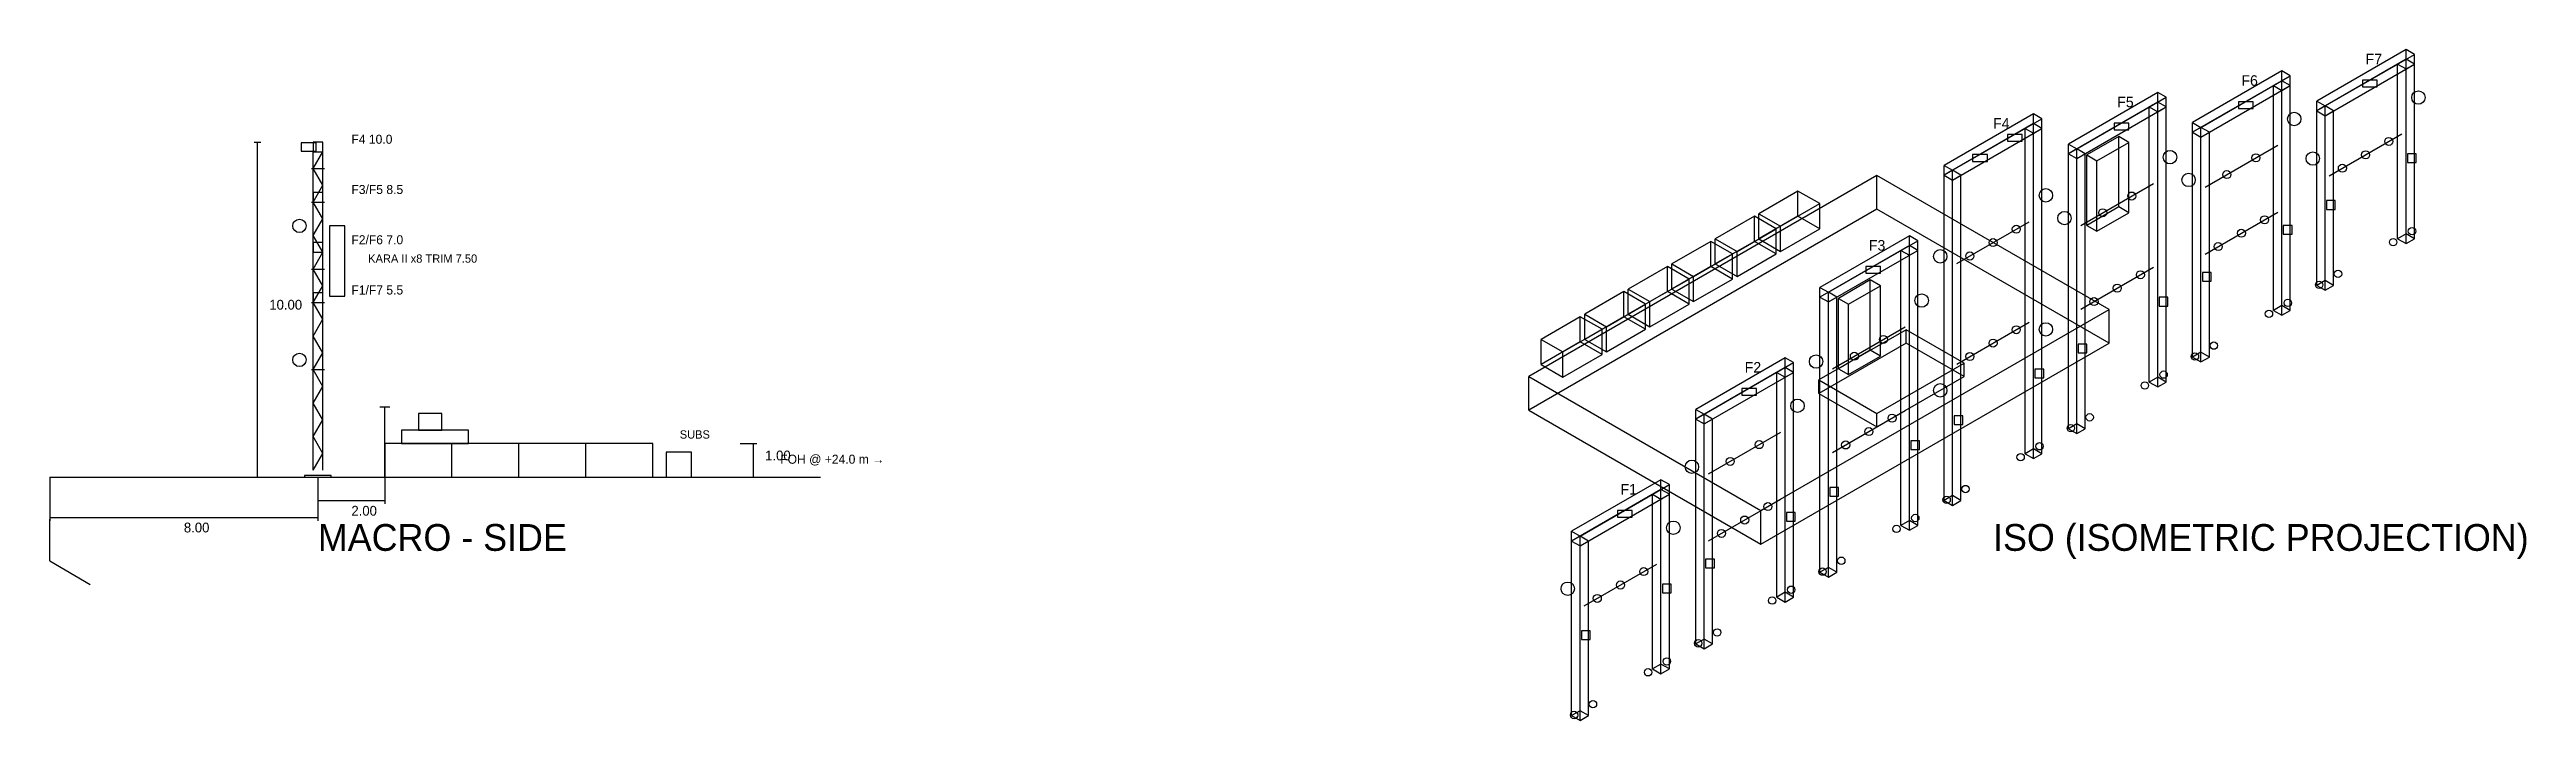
# Model space of a CAD drawing. Header units: metres. Extents: x -17 to 176, y -69 to 37.
# Drawn here: x 92 to 165.9, y -7.3 to 12.8 of the extents above; entities that cross this region are included whole.
import ezdxf

# ---------------------------------------------------------------- set-up
doc = ezdxf.new("R2010")
doc.units = ezdxf.units.M
for name, color, linetype in [('DIM', 1, 'Continuous'), ('JDC', 6, 'Continuous'), ('LB', 200, 'Continuous'), ('MOLE', 2, 'Continuous'), ('MP', 5, 'Continuous'), ('PA', 250, 'Continuous'), ('PIPE', 9, 'Continuous'), ('SITE', 4, 'Continuous'), ('STAGE', 250, 'Continuous'), ('TRUSS', 8, 'Continuous'), ('TXT', 7, 'Continuous'), ('TYP', 3, 'Continuous'), ('VIEWLABEL', 7, 'Continuous')]:
    doc.layers.add(name, color=color, linetype=linetype)

msp = doc.modelspace()

# ---------------------------------------------------------------- texts
at = {"layer": 'DIM'}
for s, p in [('10.00', (98.55, 5)), ('1.00', (113.35, 0.5)), ('8.00', (96, -1.65)), ('2.00', (101, -1.15))]:
    msp.add_text(s, height=0.2925, dxfattribs=at).set_placement(p)
at = {"layer": 'SITE'}
msp.add_text('FOH @ +24.0 m →', height=0.27, dxfattribs=at).set_placement((113.8, 0.4))
at = {"layer": 'TXT'}
for s, height, p in [('F7', 0.315, (161.11944, 12.32)), ('F6', 0.315, (157.41296, 11.68)), ('F5', 0.315, (153.70648, 11.04)), ('F4', 0.315, (150, 10.4)), ('F4 10.0', 0.27, (101, 9.95)), ('F3/F5 8.5', 0.27, (101, 8.45)), ('F2/F6 7.0', 0.27, (101, 6.95)), ('F3', 0.315, (146.29352, 6.76)), ('KARA II x8 TRIM 7.50', 0.2475, (101.5, 6.4)), ('F1/F7 5.5', 0.27, (101, 5.45)), ('F2', 0.315, (142.58704, 3.12)), ('SUBS', 0.2475, (110.8, 1.15)), ('F1', 0.315, (138.88056, -0.52))]:
    msp.add_text(s, height=height, dxfattribs=at).set_placement(p)
at = {"layer": 'VIEWLABEL'}
for s, p in [('MACRO - SIDE', (100, -2.2)), ('ISO (ISOMETRIC PROJECTION)', (150, -2.2))]:
    msp.add_text(s, height=0.8, dxfattribs=at).set_placement(p)

# ---------------------------------------------------------------- linework, layer by layer
at = {"layer": 'DIM'}
for p, q in [((98.1, 10), (98.3, 10)), ((98.2, 0), (98.2, 10)), ((112.6, 1), (113.1, 1)), ((113, 0), (113, 1)), ((92, 0), (92, -1.3)), ((98.1, 0), (98.3, 0)), ((100, 0), (100, -1.3)), ((100, 0), (100, -0.8)), ((102, 0), (102, -0.8)), ((112.6, 0), (113.1, 0)), ((100, -0.7), (102, -0.7)), ((92, -1.2), (100, -1.2))]:
    msp.add_line(p, q, dxfattribs=at)
at = {"layer": 'JDC'}
for points in [[(161.02934, 11.645), (161.46934, 11.645), (161.46934, 11.845), (161.02934, 11.845)], [(157.32286, 11.005), (157.76286, 11.005), (157.76286, 11.205), (157.32286, 11.205)], [(153.61638, 10.365), (154.05638, 10.365), (154.05638, 10.565), (153.61638, 10.565)], [(99.5, 9.73), (99.95, 9.73), (99.95, 9.98), (99.5, 9.98)], [(149.3903, 9.425), (149.8303, 9.425), (149.8303, 9.625), (149.3903, 9.625)], [(150.4295, 10.025), (150.8695, 10.025), (150.8695, 10.225), (150.4295, 10.225)], [(146.20342, 6.085), (146.64342, 6.085), (146.64342, 6.285), (146.20342, 6.285)], [(142.49694, 2.445), (142.93694, 2.445), (142.93694, 2.645), (142.49694, 2.645)], [(138.79046, -1.195), (139.23046, -1.195), (139.23046, -0.995), (138.79046, -0.995)]]:
    msp.add_lwpolyline(points, close=True, dxfattribs=at)
at = {"layer": 'LB'}
for centre in [(157.84596, 9.53), (161.11944, 9.62), (161.81224, 10.02), (156.97996, 9.03), (160.42664, 9.22), (154.13948, 8.39), (150.6928, 7.4), (153.27348, 7.89), (157.41296, 7.28), (158.10576, 7.68), (149.3072, 6.6), (150, 7), (156.72016, 6.88), (154.39928, 6.04), (153.01368, 5.24), (153.70648, 5.64), (150.6928, 4.4), (145.86052, 3.61), (146.72652, 4.11), (149.3072, 3.6), (150, 4), (146.29352, 1.36), (146.98632, 1.76), (143.02004, 0.97), (145.60072, 0.96), (142.15404, 0.47), (142.58704, -1.28), (143.27984, -0.88), (141.89424, -1.68), (139.57336, -2.82), (138.18776, -3.62), (138.88056, -3.22)]:
    msp.add_circle(centre, 0.12, dxfattribs=at)
at = {"layer": 'MOLE'}
for points in [[(162.37071, 9.3875), (162.63071, 9.3875), (162.63071, 9.6475), (162.37071, 9.6475)], [(159.95457, 7.9925), (160.21457, 7.9925), (160.21457, 8.2525), (159.95457, 8.2525)], [(158.66423, 7.2475), (158.92423, 7.2475), (158.92423, 7.5075), (158.66423, 7.5075)], [(156.24809, 5.8525), (156.50809, 5.8525), (156.50809, 6.1125), (156.24809, 6.1125)], [(154.95775, 5.1075), (155.21775, 5.1075), (155.21775, 5.3675), (154.95775, 5.3675)], [(152.54161, 3.7125), (152.80161, 3.7125), (152.80161, 3.9725), (152.54161, 3.9725)], [(151.25127, 2.9675), (151.51127, 2.9675), (151.51127, 3.2275), (151.25127, 3.2275)], [(148.83513, 1.5725), (149.09513, 1.5725), (149.09513, 1.8325), (148.83513, 1.8325)], [(147.54479, 0.8275), (147.80479, 0.8275), (147.80479, 1.0875), (147.54479, 1.0875)], [(145.12865, -0.5675), (145.38865, -0.5675), (145.38865, -0.3075), (145.12865, -0.3075)], [(143.83831, -1.3125), (144.09831, -1.3125), (144.09831, -1.0525), (143.83831, -1.0525)], [(141.42217, -2.7075), (141.68217, -2.7075), (141.68217, -2.4475), (141.42217, -2.4475)], [(140.13183, -3.4525), (140.39183, -3.4525), (140.39183, -3.1925), (140.13183, -3.1925)], [(137.71569, -4.8475), (137.97569, -4.8475), (137.97569, -4.5875), (137.71569, -4.5875)]]:
    msp.add_lwpolyline(points, close=True, dxfattribs=at)
at = {"layer": 'MP'}
for centre in [(162.69556, 11.33), (158.98908, 10.69), (155.2826, 9.55), (159.54332, 9.51), (155.83684, 8.87), (151.57612, 8.41), (99.45, 7.5), (152.13036, 7.73), (148.42388, 6.59), (147.86964, 5.27), (151.57612, 4.41), (99.45, 3.5), (144.7174, 3.45), (144.16316, 2.13), (148.42388, 2.59), (141.01092, 0.31), (140.45668, -1.51), (137.30444, -3.33)]:
    msp.add_circle(centre, 0.2, dxfattribs=at)
at = {"layer": 'PA'}
for p, q in [((153.74978, 10.165), (152.79718, 9.615)), ((152.79718, 9.615), (153.10028, 9.44)), ((152.79718, 7.515), (152.79718, 9.615)), ((153.10028, 9.44), (154.05288, 9.99)), ((154.05288, 9.99), (153.74978, 10.165)), ((153.74978, 8.065), (153.74978, 10.165)), ((154.05288, 7.89), (154.05288, 9.99)), ((153.10028, 7.34), (153.10028, 9.44)), ((144.17615, 8.5375), (143.00705, 7.8625)), ((143.65655, 7.4875), (144.82565, 8.1625)), ((144.82565, 8.1625), (144.17615, 8.5375)), ((144.17615, 7.7875), (144.17615, 8.5375)), ((144.82565, 7.4125), (144.82565, 8.1625)), ((142.87715, 7.7875), (141.70805, 7.1125)), ((142.35755, 6.7375), (143.52665, 7.4125)), ((143.52665, 7.4125), (142.87715, 7.7875)), ((142.87715, 7.0375), (142.87715, 7.7875)), ((143.00705, 7.8625), (143.65655, 7.4875)), ((143.00705, 7.1125), (143.00705, 7.8625)), ((144.17615, 7.7875), (143.00705, 7.1125)), ((143.52665, 6.6625), (143.52665, 7.4125)), ((143.65655, 6.7375), (143.65655, 7.4875)), ((143.65655, 6.7375), (144.82565, 7.4125)), ((144.82565, 7.4125), (144.17615, 7.7875)), ((153.74978, 8.065), (152.79718, 7.515)), ((152.79718, 7.515), (153.10028, 7.34)), ((153.10028, 7.34), (154.05288, 7.89)), ((154.05288, 7.89), (153.74978, 8.065)), ((141.57815, 7.0375), (140.40905, 6.3625)), ((141.05855, 5.9875), (142.22765, 6.6625)), ((142.22765, 6.6625), (141.57815, 7.0375)), ((141.57815, 6.2875), (141.57815, 7.0375)), ((141.70805, 7.1125), (142.35755, 6.7375)), ((141.70805, 6.3625), (141.70805, 7.1125)), ((142.87715, 7.0375), (141.70805, 6.3625)), ((142.22765, 5.9125), (142.22765, 6.6625)), ((142.35755, 5.9875), (142.35755, 6.7375)), ((142.35755, 5.9875), (143.52665, 6.6625)), ((143.52665, 6.6625), (142.87715, 7.0375)), ((143.00705, 7.1125), (143.65655, 6.7375)), ((140.27915, 6.2875), (139.11005, 5.6125)), ((140.92865, 5.9125), (140.27915, 6.2875)), ((140.27915, 5.5375), (140.27915, 6.2875)), ((140.40905, 6.3625), (141.05855, 5.9875)), ((140.40905, 5.6125), (140.40905, 6.3625)), ((141.57815, 6.2875), (140.40905, 5.6125)), ((141.05855, 5.2375), (141.05855, 5.9875)), ((142.22765, 5.9125), (141.57815, 6.2875)), ((141.70805, 6.3625), (142.35755, 5.9875)), ((138.98015, 5.5375), (137.81105, 4.8625)), ((139.62965, 5.1625), (138.98015, 5.5375)), ((138.98015, 4.7875), (138.98015, 5.5375)), ((139.11005, 5.6125), (139.75955, 5.2375)), ((139.11005, 4.8625), (139.11005, 5.6125)), ((140.27915, 5.5375), (139.11005, 4.8625)), ((139.75955, 5.2375), (140.92865, 5.9125)), ((139.75955, 4.4875), (139.75955, 5.2375)), ((140.92865, 5.1625), (140.27915, 5.5375)), ((140.40905, 5.6125), (141.05855, 5.2375)), ((140.92865, 5.1625), (140.92865, 5.9125)), ((141.05855, 5.2375), (142.22765, 5.9125)), ((146.33682, 5.885), (145.38422, 5.335)), ((145.38422, 5.335), (145.68732, 5.16)), ((145.38422, 3.235), (145.38422, 5.335)), ((145.68732, 5.16), (146.63992, 5.71)), ((146.63992, 5.71), (146.33682, 5.885)), ((146.33682, 3.785), (146.33682, 5.885)), ((146.63992, 3.61), (146.63992, 5.71)), ((137.68115, 4.7875), (136.51205, 4.1125)), ((138.33065, 4.4125), (137.68115, 4.7875)), ((137.68115, 4.0375), (137.68115, 4.7875)), ((137.81105, 4.8625), (138.46055, 4.4875)), ((137.81105, 4.1125), (137.81105, 4.8625)), ((138.98015, 4.7875), (137.81105, 4.1125)), ((138.46055, 4.4875), (139.62965, 5.1625)), ((138.46055, 3.7375), (138.46055, 4.4875)), ((139.62965, 4.4125), (138.98015, 4.7875)), ((139.11005, 4.8625), (139.75955, 4.4875)), ((139.62965, 4.4125), (139.62965, 5.1625)), ((139.75955, 4.4875), (140.92865, 5.1625)), ((145.68732, 3.06), (145.68732, 5.16)), ((136.51205, 4.1125), (137.16155, 3.7375)), ((136.51205, 3.3625), (136.51205, 4.1125)), ((137.68115, 4.0375), (136.51205, 3.3625)), ((137.16155, 3.7375), (138.33065, 4.4125)), ((137.16155, 2.9875), (137.16155, 3.7375)), ((138.33065, 3.6625), (137.68115, 4.0375)), ((137.81105, 4.1125), (138.46055, 3.7375)), ((138.33065, 3.6625), (138.33065, 4.4125)), ((138.46055, 3.7375), (139.62965, 4.4125)), ((146.33682, 3.785), (145.38422, 3.235)), ((146.63992, 3.61), (146.33682, 3.785)), ((136.51205, 3.3625), (137.16155, 2.9875)), ((137.16155, 2.9875), (138.33065, 3.6625)), ((145.38422, 3.235), (145.68732, 3.06)), ((145.68732, 3.06), (146.63992, 3.61))]:
    msp.add_line(p, q, dxfattribs=at)
for points in [[(100.35, 5.4), (100.8, 5.4), (100.8, 7.5), (100.35, 7.5)], [(110.4, 0), (111.15, 0), (111.15, 0.75), (110.4, 0.75)]]:
    msp.add_lwpolyline(points, close=True, dxfattribs=at)
at = {"layer": 'PIPE'}
for p, q in [((156.33046, 8.655), (158.49546, 9.905)), ((160.03694, 8.995), (162.20194, 10.245)), ((152.62398, 7.515), (154.78898, 8.765)), ((148.9175, 6.375), (151.0825, 7.625)), ((156.33046, 6.655), (158.49546, 7.905)), ((152.62398, 5.015), (154.78898, 6.265)), ((145.21102, 3.235), (147.37602, 4.485)), ((148.9175, 3.375), (151.0825, 4.625)), ((145.21102, 0.735), (147.37602, 1.985)), ((141.50454, 0.095), (143.66954, 1.345)), ((141.50454, -1.905), (143.66954, -0.655)), ((137.79806, -3.845), (139.96306, -2.595))]:
    msp.add_line(p, q, dxfattribs=at)
at = {"layer": 'SITE'}
for p, q in [((92, 0), (91.99, -2.5)), ((92, 0), (115, 0)), ((92, -2.5), (93.2, -3.2))]:
    msp.add_line(p, q, dxfattribs=at)
at = {"layer": 'STAGE'}
for p, q in [((146.536, 9), (136.144, 3)), ((153.464, 5), (146.536, 9)), ((146.536, 8), (146.536, 9)), ((146.536, 8), (136.144, 2)), ((153.464, 4), (146.536, 8)), ((143.072, -1), (153.464, 5)), ((153.464, 4), (153.464, 5)), ((143.072, -2), (153.464, 4)), ((147.402, 4.4), (144.804, 2.9)), ((147.402, 4), (144.804, 2.5)), ((149.134, 3.4), (147.402, 4.4)), ((147.402, 4), (147.402, 4.4)), ((149.134, 3), (147.402, 4)), ((136.144, 3), (143.072, -1)), ((136.144, 2), (136.144, 3)), ((146.536, 1.9), (149.134, 3.4)), ((146.536, 1.5), (149.134, 3)), ((149.134, 3), (149.134, 3.4)), ((144.804, 2.9), (146.536, 1.9)), ((144.804, 2.5), (144.804, 2.9)), ((144.804, 2.5), (146.536, 1.5)), ((101.85, 2.1), (102.15, 2.1)), ((102, 1), (102, 2.1)), ((136.144, 2), (143.072, -2)), ((146.536, 1.5), (146.536, 1.9)), ((102, 0), (102, 1)), ((104, 0), (104, 1)), ((106, 0), (106, 1)), ((108, 0), (108, 1)), ((110, 0), (110, 1)), ((143.072, -2), (143.072, -1))]:
    msp.add_line(p, q, dxfattribs=at)
for points in [[(103, 1.4), (103.7, 1.4), (103.7, 1.9), (103, 1.9)], [(102, 0), (110, 0), (110, 1), (102, 1)], [(102.5, 1), (104.5, 1), (104.5, 1.4), (102.5, 1.4)]]:
    msp.add_lwpolyline(points, close=True, dxfattribs=at)
at = {"layer": 'TRUSS'}
for p, q in [((162.32751, 12.7625), (159.66023, 11.2225)), ((159.91137, 11.0775), (162.57865, 12.6175)), ((162.57865, 12.6175), (162.32751, 12.7625)), ((162.32751, 12.4725), (162.32751, 12.7625)), ((162.57865, 12.3275), (162.57865, 12.6175)), ((158.62103, 12.1225), (155.95375, 10.5825)), ((158.62103, 11.8325), (155.95375, 10.2925)), ((156.20489, 10.4375), (158.87217, 11.9775)), ((158.62103, 11.8325), (158.36989, 11.6875)), ((158.87217, 11.9775), (158.62103, 12.1225)), ((158.62103, 11.8325), (158.62103, 12.1225)), ((158.87217, 11.6875), (158.62103, 11.8325)), ((158.62103, 5.1225), (158.62103, 11.8325)), ((158.87217, 11.6875), (158.62103, 11.8325)), ((158.87217, 11.6875), (158.87217, 11.9775)), ((162.32751, 12.4725), (159.66023, 10.9325)), ((159.91137, 10.7875), (162.57865, 12.3275)), ((162.32751, 12.4725), (162.07637, 12.3275)), ((162.07637, 12.3275), (162.32751, 12.1825)), ((162.07637, 7.1175), (162.07637, 12.3275)), ((162.57865, 12.3275), (162.32751, 12.4725)), ((162.32751, 7.2625), (162.32751, 12.4725)), ((162.57865, 12.3275), (162.32751, 12.4725)), ((162.32751, 12.1825), (162.57865, 12.3275)), ((162.32751, 6.9725), (162.32751, 12.1825)), ((162.57865, 7.1175), (162.57865, 12.3275)), ((154.91455, 11.4825), (152.24727, 9.9425)), ((154.91455, 11.1925), (152.24727, 9.6525)), ((152.49841, 9.7975), (155.16569, 11.3375)), ((154.91455, 11.1925), (154.66341, 11.0475)), ((155.16569, 11.3375), (154.91455, 11.4825)), ((154.91455, 11.1925), (154.91455, 11.4825)), ((155.16569, 11.0475), (154.91455, 11.1925)), ((154.91455, 2.9825), (154.91455, 11.1925)), ((155.16569, 11.0475), (154.91455, 11.1925)), ((155.16569, 11.0475), (155.16569, 11.3375)), ((156.20489, 10.1475), (158.87217, 11.6875)), ((158.36989, 11.6875), (158.62103, 11.5425)), ((158.36989, 4.9775), (158.36989, 11.6875)), ((158.62103, 11.5425), (158.87217, 11.6875)), ((158.62103, 4.8325), (158.62103, 11.5425)), ((158.87217, 4.9775), (158.87217, 11.6875)), ((159.66023, 11.2225), (159.91137, 11.0775)), ((159.66023, 10.9325), (159.66023, 11.2225)), ((151.20807, 10.8425), (148.54079, 9.3025)), ((151.20807, 10.5525), (148.54079, 9.0125)), ((148.79193, 9.1575), (151.45921, 10.6975)), ((148.79193, 8.8675), (151.45921, 10.4075)), ((151.20807, 10.5525), (150.95693, 10.4075)), ((150.95693, 10.4075), (151.20807, 10.2625)), ((150.95693, 0.6975), (150.95693, 10.4075)), ((151.45921, 10.6975), (151.20807, 10.8425)), ((151.20807, 10.5525), (151.20807, 10.8425)), ((151.45921, 10.4075), (151.20807, 10.5525)), ((151.20807, 0.8425), (151.20807, 10.5525)), ((151.45921, 10.4075), (151.20807, 10.5525)), ((151.20807, 10.2625), (151.45921, 10.4075)), ((151.45921, 10.4075), (151.45921, 10.6975)), ((151.45921, 0.6975), (151.45921, 10.4075)), ((152.49841, 9.5075), (155.16569, 11.0475)), ((154.66341, 11.0475), (154.91455, 10.9025)), ((154.66341, 2.8375), (154.66341, 11.0475)), ((154.91455, 10.9025), (155.16569, 11.0475)), ((154.91455, 2.6925), (154.91455, 10.9025)), ((155.16569, 2.8375), (155.16569, 11.0475)), ((155.95375, 10.5825), (156.20489, 10.4375)), ((155.95375, 10.2925), (155.95375, 10.5825)), ((156.20489, 10.4375), (155.95375, 10.2925)), ((156.45603, 10.2925), (156.20489, 10.4375)), ((156.20489, 3.7275), (156.20489, 10.4375)), ((156.20489, 10.1475), (156.20489, 10.4375)), ((159.91137, 11.0775), (159.66023, 10.9325)), ((159.66023, 10.9325), (159.91137, 10.7875)), ((159.66023, 5.7225), (159.66023, 10.9325)), ((159.66023, 10.9325), (159.91137, 10.7875)), ((160.16251, 10.9325), (159.91137, 11.0775)), ((159.91137, 5.8675), (159.91137, 11.0775)), ((159.91137, 10.7875), (159.91137, 11.0775)), ((159.91137, 10.7875), (160.16251, 10.9325)), ((159.91137, 5.5775), (159.91137, 10.7875)), ((160.16251, 5.7225), (160.16251, 10.9325)), ((99.855, 0.21), (99.855, 9.71)), ((99.855, 9.21), (100.145, 9.71)), ((100.145, 0.21), (100.145, 9.71)), ((151.20807, 0.5525), (151.20807, 10.2625)), ((152.24727, 9.9425), (152.49841, 9.7975)), ((152.24727, 9.6525), (152.24727, 9.9425)), ((152.49841, 9.7975), (152.24727, 9.6525)), ((152.24727, 9.6525), (152.49841, 9.5075)), ((152.24727, 1.4425), (152.24727, 9.6525)), ((152.24727, 9.6525), (152.49841, 9.5075)), ((152.74955, 9.6525), (152.49841, 9.7975)), ((152.49841, 1.5875), (152.49841, 9.7975)), ((152.49841, 9.5075), (152.49841, 9.7975)), ((152.49841, 9.5075), (152.74955, 9.6525)), ((152.74955, 1.4425), (152.74955, 9.6525)), ((155.95375, 10.2925), (156.20489, 10.1475)), ((155.95375, 3.5825), (155.95375, 10.2925)), ((155.95375, 10.2925), (156.20489, 10.1475)), ((156.20489, 10.1475), (156.45603, 10.2925)), ((156.20489, 3.4375), (156.20489, 10.1475)), ((156.45603, 3.5825), (156.45603, 10.2925)), ((99.805, 9.21), (100.195, 9.21)), ((100.145, 8.71), (99.855, 9.21)), ((148.54079, 9.3025), (148.79193, 9.1575)), ((148.54079, 9.0125), (148.54079, 9.3025)), ((148.79193, 9.1575), (148.54079, 9.0125)), ((148.54079, 9.0125), (148.79193, 8.8675)), ((148.54079, -0.6975), (148.54079, 9.0125)), ((148.54079, 9.0125), (148.79193, 8.8675)), ((149.04307, 9.0125), (148.79193, 9.1575)), ((148.79193, -0.5525), (148.79193, 9.1575)), ((148.79193, 8.8675), (148.79193, 9.1575)), ((148.79193, 8.8675), (149.04307, 9.0125)), ((149.04307, -0.6975), (149.04307, 9.0125)), ((152.49841, 1.2975), (152.49841, 9.5075)), ((99.805, 8.21), (100.195, 8.21)), ((99.855, 8.21), (100.145, 8.71)), ((100.145, 7.71), (99.855, 8.21)), ((99.855, 0.21), (99.855, 8.21)), ((100.145, 7.71), (99.855, 8.21)), ((100.145, 0.21), (100.145, 8.21)), ((148.79193, -0.8425), (148.79193, 8.8675)), ((99.855, 7.21), (100.145, 7.71)), ((99.855, 7.21), (100.145, 7.71)), ((100.145, 6.71), (99.855, 7.21)), ((100.145, 6.71), (99.855, 7.21)), ((99.855, 6.21), (100.145, 6.71)), ((99.855, 6.21), (100.145, 6.71)), ((99.855, 0.21), (99.855, 6.71)), ((99.855, 6.21), (100.145, 6.71)), ((100.145, 0.21), (100.145, 6.71)), ((147.50159, 7.2025), (144.83431, 5.6625)), ((147.50159, 6.9125), (144.83431, 5.3725)), ((145.08545, 5.5175), (147.75273, 7.0575)), ((145.08545, 5.2275), (147.75273, 6.7675)), ((147.50159, 6.9125), (147.25045, 6.7675)), ((147.25045, 6.7675), (147.50159, 6.6225)), ((147.25045, -1.4425), (147.25045, 6.7675)), ((147.75273, 7.0575), (147.50159, 7.2025)), ((147.50159, 6.9125), (147.50159, 7.2025)), ((147.75273, 6.7675), (147.50159, 6.9125)), ((147.50159, -1.2975), (147.50159, 6.9125)), ((147.75273, 6.7675), (147.50159, 6.9125)), ((147.50159, 6.6225), (147.75273, 6.7675)), ((147.75273, 6.7675), (147.75273, 7.0575)), ((147.75273, -1.4425), (147.75273, 6.7675)), ((162.32751, 7.2625), (162.07637, 7.1175)), ((162.07637, 7.1175), (162.32751, 6.9725)), ((162.57865, 7.1175), (162.32751, 7.2625)), ((162.32751, 6.9725), (162.57865, 7.1175)), ((99.805, 6.21), (100.195, 6.21)), ((99.805, 6.21), (100.195, 6.21)), ((99.805, 6.21), (100.195, 6.21)), ((100.145, 5.71), (99.855, 6.21)), ((100.145, 5.71), (99.855, 6.21)), ((100.145, 5.71), (99.855, 6.21)), ((147.50159, -1.5875), (147.50159, 6.6225)), ((99.805, 5.21), (100.195, 5.21)), ((99.855, 5.21), (100.145, 5.71)), ((99.855, 5.21), (100.145, 5.71)), ((99.855, 5.21), (100.145, 5.71)), ((100.145, 4.71), (99.855, 5.21)), ((100.145, 4.71), (99.855, 5.21)), ((100.145, 4.71), (99.855, 5.21)), ((99.855, 0.21), (99.855, 5.21)), ((100.145, 4.71), (99.855, 5.21)), ((100.145, 0.21), (100.145, 5.21)), ((144.83431, 5.6625), (145.08545, 5.5175)), ((144.83431, 5.3725), (144.83431, 5.6625)), ((145.08545, 5.5175), (144.83431, 5.3725)), ((144.83431, 5.3725), (145.08545, 5.2275)), ((144.83431, -2.8375), (144.83431, 5.3725)), ((144.83431, 5.3725), (145.08545, 5.2275)), ((145.33659, 5.3725), (145.08545, 5.5175)), ((145.08545, -2.6925), (145.08545, 5.5175)), ((145.08545, 5.2275), (145.08545, 5.5175)), ((145.08545, 5.2275), (145.33659, 5.3725)), ((145.08545, -2.9825), (145.08545, 5.2275)), ((145.33659, -2.8375), (145.33659, 5.3725)), ((159.91137, 5.8675), (159.66023, 5.7225)), ((159.66023, 5.7225), (159.91137, 5.5775)), ((160.16251, 5.7225), (159.91137, 5.8675)), ((159.91137, 5.5775), (160.16251, 5.7225)), ((99.855, 4.21), (100.145, 4.71)), ((99.855, 4.21), (100.145, 4.71)), ((99.855, 4.21), (100.145, 4.71)), ((99.855, 4.21), (100.145, 4.71)), ((158.62103, 5.1225), (158.36989, 4.9775)), ((158.36989, 4.9775), (158.62103, 4.8325)), ((158.87217, 4.9775), (158.62103, 5.1225)), ((158.62103, 4.8325), (158.87217, 4.9775)), ((100.145, 3.71), (99.855, 4.21)), ((100.145, 3.71), (99.855, 4.21)), ((100.145, 3.71), (99.855, 4.21)), ((100.145, 3.71), (99.855, 4.21)), ((99.855, 3.21), (100.145, 3.71)), ((99.855, 3.21), (100.145, 3.71)), ((99.855, 3.21), (100.145, 3.71)), ((99.855, 3.21), (100.145, 3.71)), ((156.20489, 3.7275), (155.95375, 3.5825)), ((156.45603, 3.5825), (156.20489, 3.7275)), ((99.805, 3.21), (100.195, 3.21)), ((99.805, 3.21), (100.195, 3.21)), ((99.805, 3.21), (100.195, 3.21)), ((99.805, 3.21), (100.195, 3.21)), ((100.145, 2.71), (99.855, 3.21)), ((100.145, 2.71), (99.855, 3.21)), ((100.145, 2.71), (99.855, 3.21)), ((100.145, 2.71), (99.855, 3.21)), ((143.79511, 3.5625), (141.12783, 2.0225)), ((143.79511, 3.2725), (141.12783, 1.7325)), ((141.37897, 1.8775), (144.04625, 3.4175)), ((141.37897, 1.5875), (144.04625, 3.1275)), ((143.79511, 3.2725), (143.54397, 3.1275)), ((143.54397, 3.1275), (143.79511, 2.9825)), ((143.54397, -3.5825), (143.54397, 3.1275)), ((144.04625, 3.4175), (143.79511, 3.5625)), ((143.79511, 3.2725), (143.79511, 3.5625)), ((144.04625, 3.1275), (143.79511, 3.2725)), ((143.79511, -3.4375), (143.79511, 3.2725)), ((144.04625, 3.1275), (143.79511, 3.2725)), ((143.79511, 2.9825), (144.04625, 3.1275)), ((143.79511, -3.7275), (143.79511, 2.9825)), ((144.04625, 3.1275), (144.04625, 3.4175)), ((144.04625, -3.5825), (144.04625, 3.1275)), ((154.91455, 2.9825), (154.66341, 2.8375)), ((155.16569, 2.8375), (154.91455, 2.9825)), ((155.95375, 3.5825), (156.20489, 3.4375)), ((156.20489, 3.4375), (156.45603, 3.5825)), ((99.855, 2.21), (100.145, 2.71)), ((99.855, 2.21), (100.145, 2.71)), ((99.855, 2.21), (100.145, 2.71)), ((99.855, 2.21), (100.145, 2.71)), ((154.66341, 2.8375), (154.91455, 2.6925)), ((154.91455, 2.6925), (155.16569, 2.8375)), ((100.145, 1.71), (99.855, 2.21)), ((100.145, 1.71), (99.855, 2.21)), ((100.145, 1.71), (99.855, 2.21)), ((100.145, 1.71), (99.855, 2.21)), ((99.855, 1.21), (100.145, 1.71)), ((99.855, 1.21), (100.145, 1.71)), ((99.855, 1.21), (100.145, 1.71)), ((99.855, 1.21), (100.145, 1.71)), ((141.12783, 2.0225), (141.37897, 1.8775)), ((141.12783, 1.7325), (141.12783, 2.0225)), ((141.37897, 1.8775), (141.12783, 1.7325)), ((141.12783, 1.7325), (141.37897, 1.5875)), ((141.12783, -4.9775), (141.12783, 1.7325)), ((141.12783, 1.7325), (141.37897, 1.5875)), ((141.63011, 1.7325), (141.37897, 1.8775)), ((141.37897, -4.8325), (141.37897, 1.8775)), ((141.37897, 1.5875), (141.37897, 1.8775)), ((141.37897, 1.5875), (141.63011, 1.7325)), ((141.37897, -5.1225), (141.37897, 1.5875)), ((141.63011, -4.9775), (141.63011, 1.7325)), ((152.49841, 1.5875), (152.24727, 1.4425)), ((152.74955, 1.4425), (152.49841, 1.5875)), ((100.145, 0.71), (99.855, 1.21)), ((100.145, 0.71), (99.855, 1.21)), ((100.145, 0.71), (99.855, 1.21)), ((100.145, 0.71), (99.855, 1.21)), ((151.20807, 0.8425), (150.95693, 0.6975)), ((151.45921, 0.6975), (151.20807, 0.8425)), ((152.24727, 1.4425), (152.49841, 1.2975)), ((152.49841, 1.2975), (152.74955, 1.4425)), ((99.855, 0.21), (100.145, 0.71)), ((99.855, 0.21), (100.145, 0.71)), ((99.855, 0.21), (100.145, 0.71)), ((99.855, 0.21), (100.145, 0.71)), ((150.95693, 0.6975), (151.20807, 0.5525)), ((151.20807, 0.5525), (151.45921, 0.6975)), ((140.08863, -0.0775), (137.42135, -1.6175)), ((140.08863, -0.3675), (137.42135, -1.9075)), ((137.67249, -1.7625), (140.33977, -0.2225)), ((137.67249, -2.0525), (140.33977, -0.5125)), ((140.08863, -0.3675), (139.83749, -0.5125)), ((139.83749, -0.5125), (140.08863, -0.6575)), ((139.83749, -5.7225), (139.83749, -0.5125)), ((140.33977, -0.2225), (140.08863, -0.0775)), ((140.08863, -0.3675), (140.08863, -0.0775)), ((140.33977, -0.5125), (140.08863, -0.3675)), ((140.08863, -5.5775), (140.08863, -0.3675)), ((140.33977, -0.5125), (140.08863, -0.3675)), ((140.08863, -0.6575), (140.33977, -0.5125)), ((140.08863, -5.8675), (140.08863, -0.6575)), ((140.33977, -0.5125), (140.33977, -0.2225)), ((140.33977, -5.7225), (140.33977, -0.5125)), ((148.79193, -0.5525), (148.54079, -0.6975)), ((148.54079, -0.6975), (148.79193, -0.8425)), ((149.04307, -0.6975), (148.79193, -0.5525)), ((148.79193, -0.8425), (149.04307, -0.6975)), ((147.50159, -1.2975), (147.25045, -1.4425)), ((147.25045, -1.4425), (147.50159, -1.5875)), ((147.75273, -1.4425), (147.50159, -1.2975)), ((147.50159, -1.5875), (147.75273, -1.4425)), ((137.42135, -1.6175), (137.67249, -1.7625)), ((137.42135, -1.9075), (137.42135, -1.6175)), ((137.67249, -1.7625), (137.42135, -1.9075)), ((137.42135, -1.9075), (137.67249, -2.0525)), ((137.42135, -7.1175), (137.42135, -1.9075)), ((137.42135, -1.9075), (137.67249, -2.0525)), ((137.92363, -1.9075), (137.67249, -1.7625)), ((137.67249, -6.9725), (137.67249, -1.7625)), ((137.67249, -2.0525), (137.67249, -1.7625)), ((137.67249, -2.0525), (137.92363, -1.9075)), ((137.67249, -7.2625), (137.67249, -2.0525)), ((137.92363, -7.1175), (137.92363, -1.9075)), ((145.08545, -2.6925), (144.83431, -2.8375)), ((144.83431, -2.8375), (145.08545, -2.9825)), ((145.33659, -2.8375), (145.08545, -2.6925)), ((145.08545, -2.9825), (145.33659, -2.8375)), ((143.79511, -3.4375), (143.54397, -3.5825)), ((143.54397, -3.5825), (143.79511, -3.7275)), ((144.04625, -3.5825), (143.79511, -3.4375)), ((143.79511, -3.7275), (144.04625, -3.5825)), ((141.37897, -4.8325), (141.12783, -4.9775)), ((141.12783, -4.9775), (141.37897, -5.1225)), ((141.63011, -4.9775), (141.37897, -4.8325)), ((141.37897, -5.1225), (141.63011, -4.9775)), ((140.08863, -5.5775), (139.83749, -5.7225)), ((139.83749, -5.7225), (140.08863, -5.8675)), ((140.33977, -5.7225), (140.08863, -5.5775)), ((140.08863, -5.8675), (140.33977, -5.7225)), ((137.67249, -6.9725), (137.42135, -7.1175)), ((137.42135, -7.1175), (137.67249, -7.2625)), ((137.92363, -7.1175), (137.67249, -6.9725)), ((137.67249, -7.2625), (137.92363, -7.1175))]:
    msp.add_line(p, q, dxfattribs=at)
for points in [[(99.855, 9.71), (100.145, 9.71), (100.145, 10), (99.855, 10)], [(99.855, 8.21), (100.145, 8.21), (100.145, 8.5), (99.855, 8.5)], [(99.855, 6.71), (100.145, 6.71), (100.145, 7), (99.855, 7)], [(99.855, 5.21), (100.145, 5.21), (100.145, 5.5), (99.855, 5.5)], [(99.6, 0), (100.4, 0), (100.4, 0.05), (99.6, 0.05)]]:
    msp.add_lwpolyline(points, close=True, dxfattribs=at)
at = {"layer": 'TYP'}
for centre in [(162.50504, 7.34), (161.94214, 7.015), (160.29674, 6.065), (158.79856, 5.2), (159.73384, 5.74), (158.23566, 4.875), (156.02736, 3.6), (156.59026, 3.925), (155.09208, 3.06), (154.52918, 2.735), (152.32088, 1.46), (152.88378, 1.785), (151.3856, 0.92), (150.8227, 0.595), (148.6144, -0.68), (149.1773, -0.355), (147.11622, -1.545), (147.67912, -1.22), (144.90792, -2.82), (145.47082, -2.495), (143.40974, -3.685), (143.97264, -3.36), (141.20144, -4.96), (141.76434, -4.635), (139.70326, -5.825), (140.26616, -5.5), (137.49496, -7.1), (138.05786, -6.775)]:
    msp.add_circle(centre, 0.11, dxfattribs=at)

msp.set_redraw_order([(e.dxf.handle, doc.entitydb.next_handle()) for e in msp.query("TEXT MTEXT ATTDEF DIMENSION ARC_DIMENSION")])  # texts and dimensions are drawn at this point

doc.saveas('drawing.dxf')
